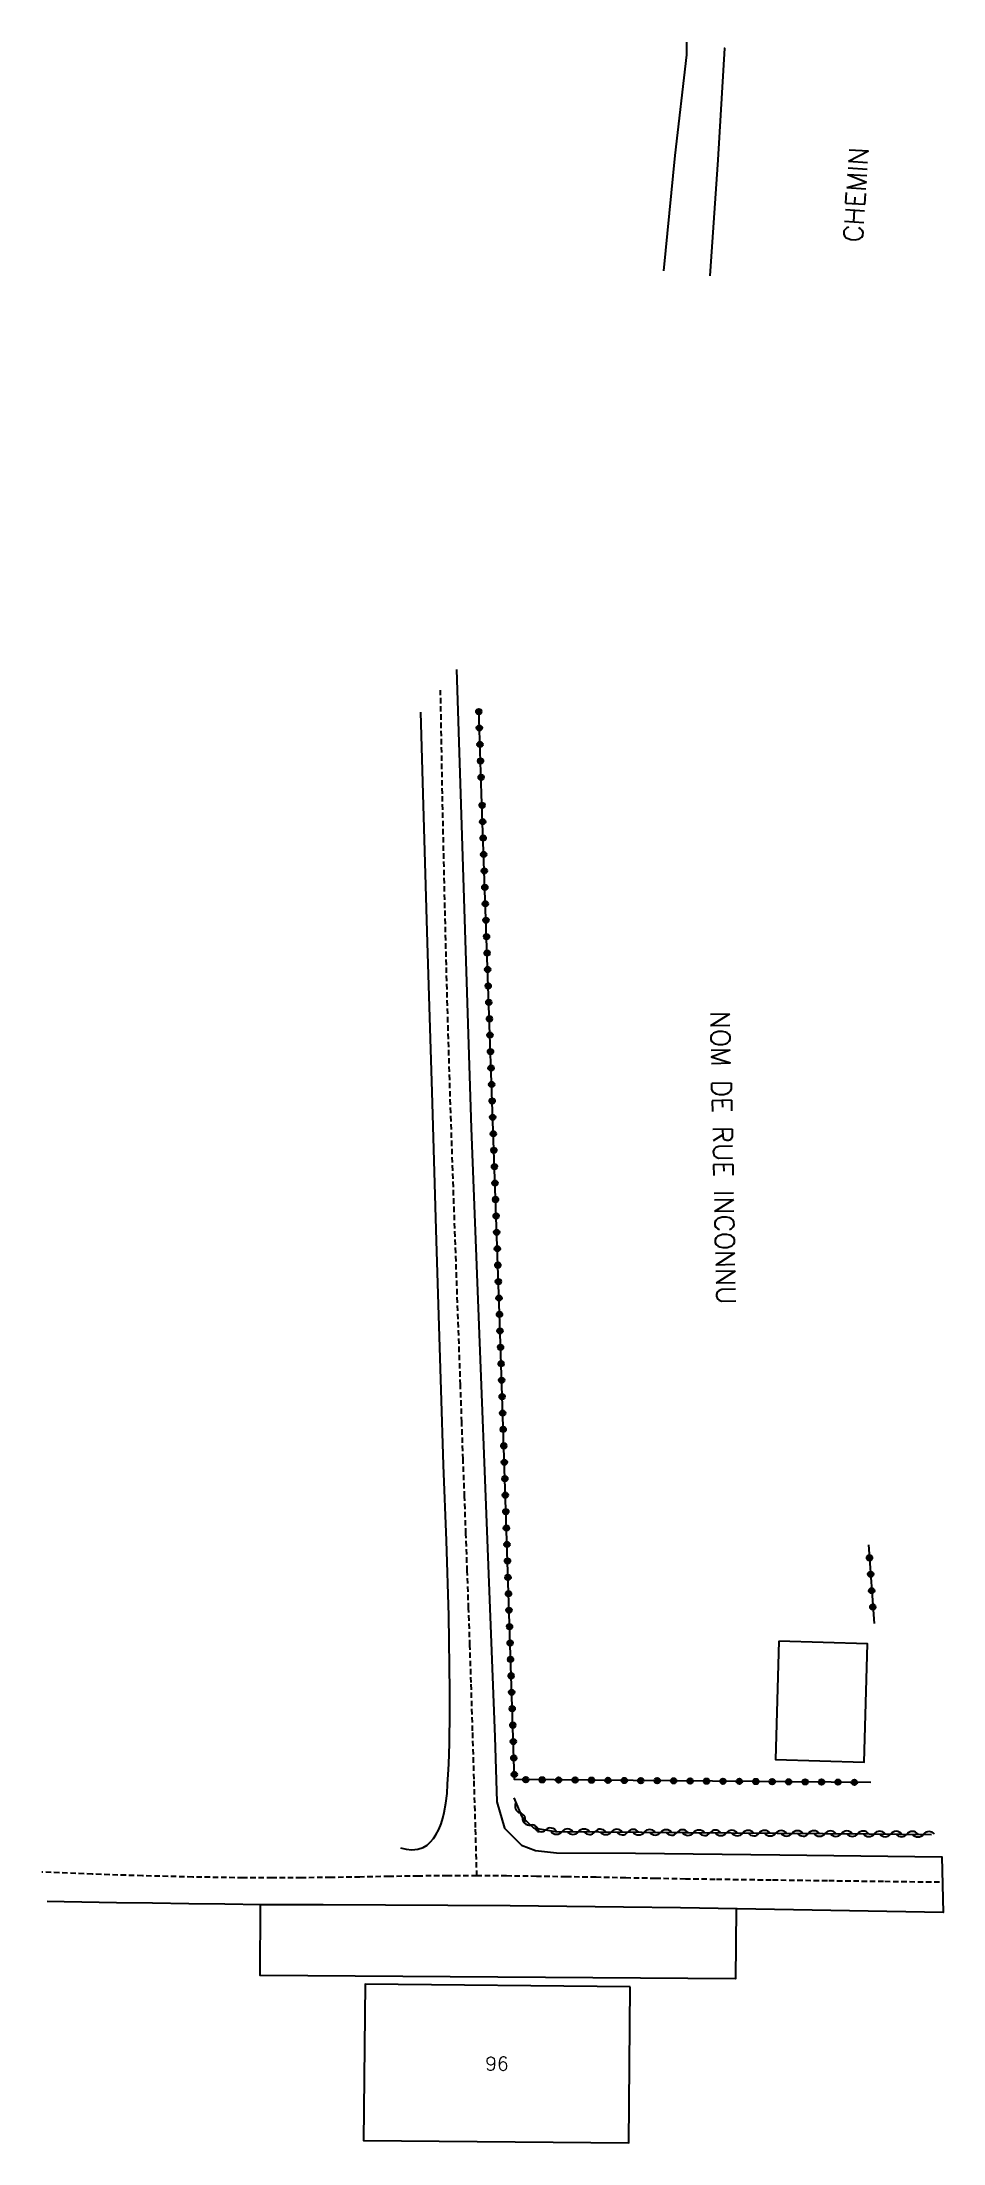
# Model space of a CAD drawing. Header units: millimetres. Extents: x 152000 to 153000, y 112000 to 113000.
# Drawn here: x 152383.3 to 152465.6, y 112552.9 to 112744.6 of the extents above; entities that cross this region are included whole.
import ezdxf
from ezdxf.enums import TextEntityAlignment as Align

# ---------------------------------------------------------------- set-up
doc = ezdxf.new("R2010")
doc.units = ezdxf.units.MM
doc.linetypes.add('DASHED', pattern=[0.75, 0.5, -0.25])
doc.layers.get('0').update_dxf_attribs({"linetype": 'CONTINUOUS'})
for name, color, linetype in [('W0001', 6, 'DASHED'), ('W0006', 2, 'CONTINUOUS'), ('W0008', 7, 'CONTINUOUS'), ('W0014', 7, 'CONTINUOUS'), ('W0017', 7, 'CONTINUOUS'), ('W0101', 7, 'CONTINUOUS'), ('W0104', 1, 'CONTINUOUS'), ('W0310', 3, 'CONTINUOUS'), ('W0323', 7, 'CONTINUOUS'), ('W0989', 7, 'CONTINUOUS'), ('W0991', 7, 'CONTINUOUS')]:
    doc.layers.add(name, color=color, linetype=linetype)
doc.styles.get("Standard").update_dxf_attribs({"font": 'romans.shx', "width": 0.85})

msp = doc.modelspace()

# ---------------------------------------------------------------- texts
at = {"layer": 'W0989'}
for s, rotation, p in [('CHEMIN', 86.2909, (152457.35, 112726.33)), ('NOM DE RUE INCONNU', 271.2271, (152445.21, 112656.18))]:
    msp.add_text(s, height=1.75, rotation=rotation, dxfattribs=at).set_placement(p, align=Align.MIDDLE_LEFT)
at = {"layer": 'W0991'}
msp.add_text('96', height=1.25, dxfattribs=at).set_placement((152424.86, 112560.12), align=Align.MIDDLE_CENTER)

# ---------------------------------------------------------------- blocks, each defined once
blk = doc.blocks.new('t310o')
at = {"color": 0, "linetype": 'Continuous'}
for centre, start, end in [((-0.5, 0.38), 216.8699, 323.1304), ((0.5, -0.37), 36.8699, 143.1303)]:
    blk.add_arc(centre, 0.625, start, end, dxfattribs=at)
blk = doc.blocks.new('t323o')
at = {"color": 0, "linetype": 'Continuous'}
for radius in [0.25, 0.15]:
    blk.add_circle((0, 0), radius, dxfattribs=at)

# ---------------------------------------------------------------- linework, layer by layer
at = {"layer": 'W0001'}
for points in [[(152419.88, 112676), (152419.71, 112685.45)], [(152423.02, 112577.25), (152422.9, 112581.66), (152422.77, 112586.07), (152422.64, 112590.48), (152422.5, 112594.88), (152422.39, 112598.28), (152422.27, 112601.67), (152422.15, 112605.07), (152422.02, 112608.47), (152421.9, 112611.86), (152421.77, 112615.26), (152421.65, 112618.65), (152421.53, 112622.05), (152421.23, 112630.33), (152420.93, 112638.6), (152420.64, 112646.87), (152420.38, 112655.15), (152420.24, 112660.36), (152420.11, 112665.57), (152419.99, 112670.79), (152419.88, 112676)], [(152423.02, 112577.25), (152420.35, 112577.25), (152417.68, 112577.23), (152415.02, 112577.19), (152412.35, 112577.14), (152409.68, 112577.1), (152407.01, 112577.07), (152404.34, 112577.06), (152401.67, 112577.07), (152397.08, 112577.14), (152392.5, 112577.25), (152387.91, 112577.4), (152383.32, 112577.59)], [(152465.27, 112576.66), (152460.15, 112576.72), (152455.02, 112576.79), (152449.9, 112576.85), (152444.78, 112576.92), (152442.06, 112576.96), (152439.34, 112577.01), (152436.62, 112577.06), (152433.9, 112577.12), (152431.18, 112577.16), (152428.46, 112577.2), (152425.74, 112577.24), (152423.02, 112577.25)]]:
    msp.add_lwpolyline(points, dxfattribs=at)
at = {"layer": 'W0006'}
msp.add_lwpolyline([(152446.69, 112574.24), (152446.65, 112567.84), (152403.24, 112568.16), (152403.26, 112574.59)], dxfattribs=at)
at = {"layer": 'W0008'}
for points in [[(152421.16, 112687.33), (152421.52, 112676)], [(152418.13, 112676), (152417.9, 112683.45)], [(152416.04, 112579.82), (152416.56, 112579.67), (152417.09, 112579.63), (152417.62, 112579.69), (152418.12, 112579.85), (152418.49, 112580.06), (152418.8, 112580.34), (152419.05, 112580.67), (152419.28, 112581), (152419.54, 112581.48), (152419.75, 112581.99), (152419.91, 112582.51), (152420.04, 112583.04), (152420.2, 112583.89), (152420.3, 112584.76), (152420.35, 112585.63), (152420.41, 112586.49), (152420.46, 112587.44), (152420.5, 112588.39), (152420.53, 112589.34), (152420.54, 112590.3), (152420.55, 112591.25), (152420.56, 112592.2), (152420.56, 112593.15), (152420.55, 112594.1), (152420.45, 112600.98), (152420.24, 112607.86), (152419.98, 112614.73), (152419.75, 112621.6), (152419.34, 112635.2), (152418.94, 112648.8), (152418.53, 112662.4), (152418.13, 112676)], [(152421.52, 112676), (152422.5, 112645.49), (152424.66, 112589.93), (152424.86, 112584.01), (152425.55, 112581.6), (152427.1, 112580.05), (152428.39, 112579.57), (152430.29, 112579.35), (152437.51, 112579.33), (152450.68, 112579.18), (152465.48, 112578.99), (152465.58, 112573.9), (152446.79, 112574.24)], [(152403.32, 112574.59), (152400.02, 112574.65), (152396.72, 112574.7), (152393.41, 112574.75), (152390.11, 112574.8), (152388.53, 112574.83), (152386.95, 112574.85), (152385.36, 112574.87), (152383.78, 112574.9)]]:
    msp.add_lwpolyline(points, dxfattribs=at)
at = {"layer": 'W0014'}
msp.add_lwpolyline([(152446.79, 112574.24), (152441.61, 112574.33), (152436.42, 112574.4), (152431.24, 112574.46), (152426.05, 112574.51), (152420.37, 112574.55), (152414.69, 112574.58), (152409, 112574.59), (152403.32, 112574.59)], dxfattribs=at)
at = {"layer": 'W0017'}
for points in [[(152440.1, 112723.72), (152441.14, 112734.26), (152442.18, 112743.43), (152442.19, 112744.6)], [(152445.64, 112744.03), (152445.64, 112744.03), (152445.02, 112733.85), (152444.29, 112723.26)]]:
    msp.add_lwpolyline(points, dxfattribs=at)
at = {"layer": 'W0101'}
msp.add_lwpolyline([(152437.03, 112567.12), (152412.83, 112567.36), (152412.68, 112553.11), (152436.89, 112552.87)], close=True, dxfattribs=at)
at = {"layer": 'W0104'}
msp.add_lwpolyline([(152450.59, 112598.65), (152450.28, 112587.86), (152458.37, 112587.63), (152458.68, 112598.42)], close=True, dxfattribs=at)
at = {"layer": 'W0310'}
msp.add_lwpolyline([(152426.39, 112584.38), (152427.12, 112582.62), (152428.2, 112581.62), (152430.2, 112581.29), (152442.05, 112581.19), (152458.84, 112581.07), (152464.53, 112581.03)], dxfattribs=at)
at = {"layer": 'W0323'}
for points in [[(152423.46, 112676), (152423.19, 112683.77)], [(152458.98, 112585.77), (152426.46, 112586.03), (152425.12, 112627.7), (152423.46, 112676)], [(152458.79, 112607.47), (152459.28, 112600.28)]]:
    msp.add_lwpolyline(points, dxfattribs=at)

# ---------------------------------------------------------------- block references
at = {"layer": 'W0310'}
for p, rotation in [((152426.97, 112582.99), 292.3719431536475), ((152427.92, 112581.88), 317.1251815117236), ((152429.31, 112581.44), 350.4958933395785), ((152430.8, 112581.28), 359.5262122682201), ((152432.3, 112581.27), 359.5262122682201), ((152433.8, 112581.26), 359.5262122682201), ((152435.3, 112581.25), 359.5262122682201), ((152436.8, 112581.23), 359.5262122682201), ((152438.3, 112581.22), 359.5262122682201), ((152439.8, 112581.21), 359.5262122682201), ((152441.3, 112581.2), 359.5262122682201), ((152442.8, 112581.18), 359.5872674046501), ((152444.3, 112581.17), 359.5872674046501), ((152445.8, 112581.16), 359.5872674046501), ((152447.3, 112581.15), 359.5872674046501), ((152448.8, 112581.14), 359.5872674046501), ((152450.3, 112581.13), 359.5872674046501), ((152451.8, 112581.12), 359.5872674046501), ((152453.3, 112581.11), 359.5872674046501), ((152454.8, 112581.1), 359.5872674046501), ((152456.3, 112581.09), 359.5872674046501), ((152457.8, 112581.08), 359.5872674046501), ((152459.3, 112581.07), 359.6369904146912), ((152460.8, 112581.06), 359.6369904146912), ((152462.3, 112581.05), 359.6369904146912), ((152463.8, 112581.04), 359.6369904146912)]:
    msp.add_blockref('t310o', p, dxfattribs=dict(at, rotation=rotation))
at = {"layer": 'W0323'}
for p, rotation in [((152423.2, 112683.5), 91.96733190843648), ((152423.25, 112682), 91.96733190843648), ((152423.31, 112680.5), 91.96733190843648), ((152423.36, 112679), 91.96733190843648), ((152423.41, 112677.5), 91.96733190843648), ((152423.5, 112674.95), 91.96733190843523), ((152423.55, 112673.45), 91.96733190843523), ((152423.6, 112671.95), 91.96733190843523), ((152423.65, 112670.46), 91.96733190843523), ((152423.7, 112668.96), 91.96733190843523), ((152423.75, 112667.46), 91.96733190843523), ((152423.8, 112665.96), 91.96733190843523), ((152423.86, 112664.46), 91.96733190843523), ((152423.91, 112662.96), 91.96733190843523), ((152423.96, 112661.46), 91.96733190843523), ((152424.01, 112659.96), 91.96733190843523), ((152424.06, 112658.46), 91.96733190843523), ((152424.11, 112656.96), 91.96733190843523), ((152424.17, 112655.46), 91.96733190843523), ((152424.22, 112653.97), 91.96733190843523), ((152424.27, 112652.47), 91.96733190843523), ((152424.32, 112650.97), 91.96733190843523), ((152424.37, 112649.47), 91.96733190843523), ((152424.42, 112647.97), 91.96733190843523), ((152424.47, 112646.47), 91.96733190843523), ((152424.53, 112644.97), 91.96733190843523), ((152424.58, 112643.47), 91.96733190843523), ((152424.63, 112641.97), 91.96733190843523), ((152424.68, 112640.47), 91.96733190843523), ((152424.73, 112638.97), 91.96733190843523), ((152424.78, 112637.47), 91.96733190843523), ((152424.83, 112635.98), 91.96733190843523), ((152424.89, 112634.48), 91.96733190843523), ((152424.94, 112632.98), 91.96733190843523), ((152424.99, 112631.48), 91.96733190843523), ((152425.04, 112629.98), 91.96733190843523), ((152425.09, 112628.48), 91.96733190843523), ((152425.14, 112626.98), 91.83910301864523), ((152425.19, 112625.48), 91.83910301864523), ((152425.24, 112623.98), 91.83910301864523), ((152425.29, 112622.48), 91.83910301864523), ((152425.33, 112620.98), 91.83910301864523), ((152425.38, 112619.48), 91.83910301864523), ((152425.43, 112617.99), 91.83910301864523), ((152425.48, 112616.49), 91.83910301864523), ((152425.53, 112614.99), 91.83910301864523), ((152425.58, 112613.49), 91.83910301864523), ((152425.62, 112611.99), 91.83910301864523), ((152425.67, 112610.49), 91.83910301864523), ((152425.72, 112608.99), 91.83910301864523), ((152425.77, 112607.49), 91.83910301864523), ((152425.82, 112605.99), 91.83910301864523), ((152458.87, 112606.27), 273.8677600755609), ((152425.86, 112604.49), 91.83910301864523), ((152458.97, 112604.77), 273.8677600755609), ((152425.91, 112602.99), 91.83910301864523), ((152459.07, 112603.27), 273.8677600755609), ((152459.17, 112601.78), 273.8677600755609), ((152425.96, 112601.49), 91.83910301864523), ((152426.01, 112599.99), 91.83910301864523), ((152426.06, 112598.5), 91.83910301864523), ((152426.1, 112597), 91.83910301864523), ((152426.15, 112595.5), 91.83910301864523), ((152426.2, 112594), 91.83910301864523), ((152426.25, 112592.5), 91.83910301864523), ((152426.3, 112591), 91.83910301864523), ((152426.35, 112589.5), 91.83910301864523), ((152426.39, 112588), 91.83910301864523), ((152426.44, 112586.5), 91.83910301864523), ((152427.49, 112586.02), 179.5437993943989), ((152428.99, 112586.01), 179.5437993943989), ((152430.49, 112586), 179.5437993943989), ((152431.99, 112585.99), 179.5437993943989), ((152433.49, 112585.98), 179.5437993943989), ((152434.99, 112585.96), 179.5437993943989), ((152436.49, 112585.95), 179.5437993943989), ((152437.99, 112585.94), 179.5437993943989), ((152439.49, 112585.93), 179.5437993943989), ((152440.99, 112585.92), 179.5437993943989), ((152442.49, 112585.9), 179.5437993943989), ((152443.99, 112585.89), 179.5437993943989), ((152445.49, 112585.88), 179.5437993943989), ((152446.99, 112585.87), 179.5437993943989), ((152448.49, 112585.86), 179.5437993943989), ((152449.99, 112585.84), 179.5437993943989), ((152451.49, 112585.83), 179.5437993943989), ((152452.99, 112585.82), 179.5437993943989), ((152454.49, 112585.81), 179.5437993943989), ((152455.99, 112585.8), 179.5437993943989), ((152457.49, 112585.78), 179.5437993943989)]:
    msp.add_blockref('t323o', p, dxfattribs=dict(at, rotation=rotation))

msp.set_redraw_order([(e.dxf.handle, doc.entitydb.next_handle()) for e in msp.query("TEXT MTEXT ATTDEF DIMENSION ARC_DIMENSION")])  # texts and dimensions are drawn at this point

doc.saveas('drawing.dxf')
